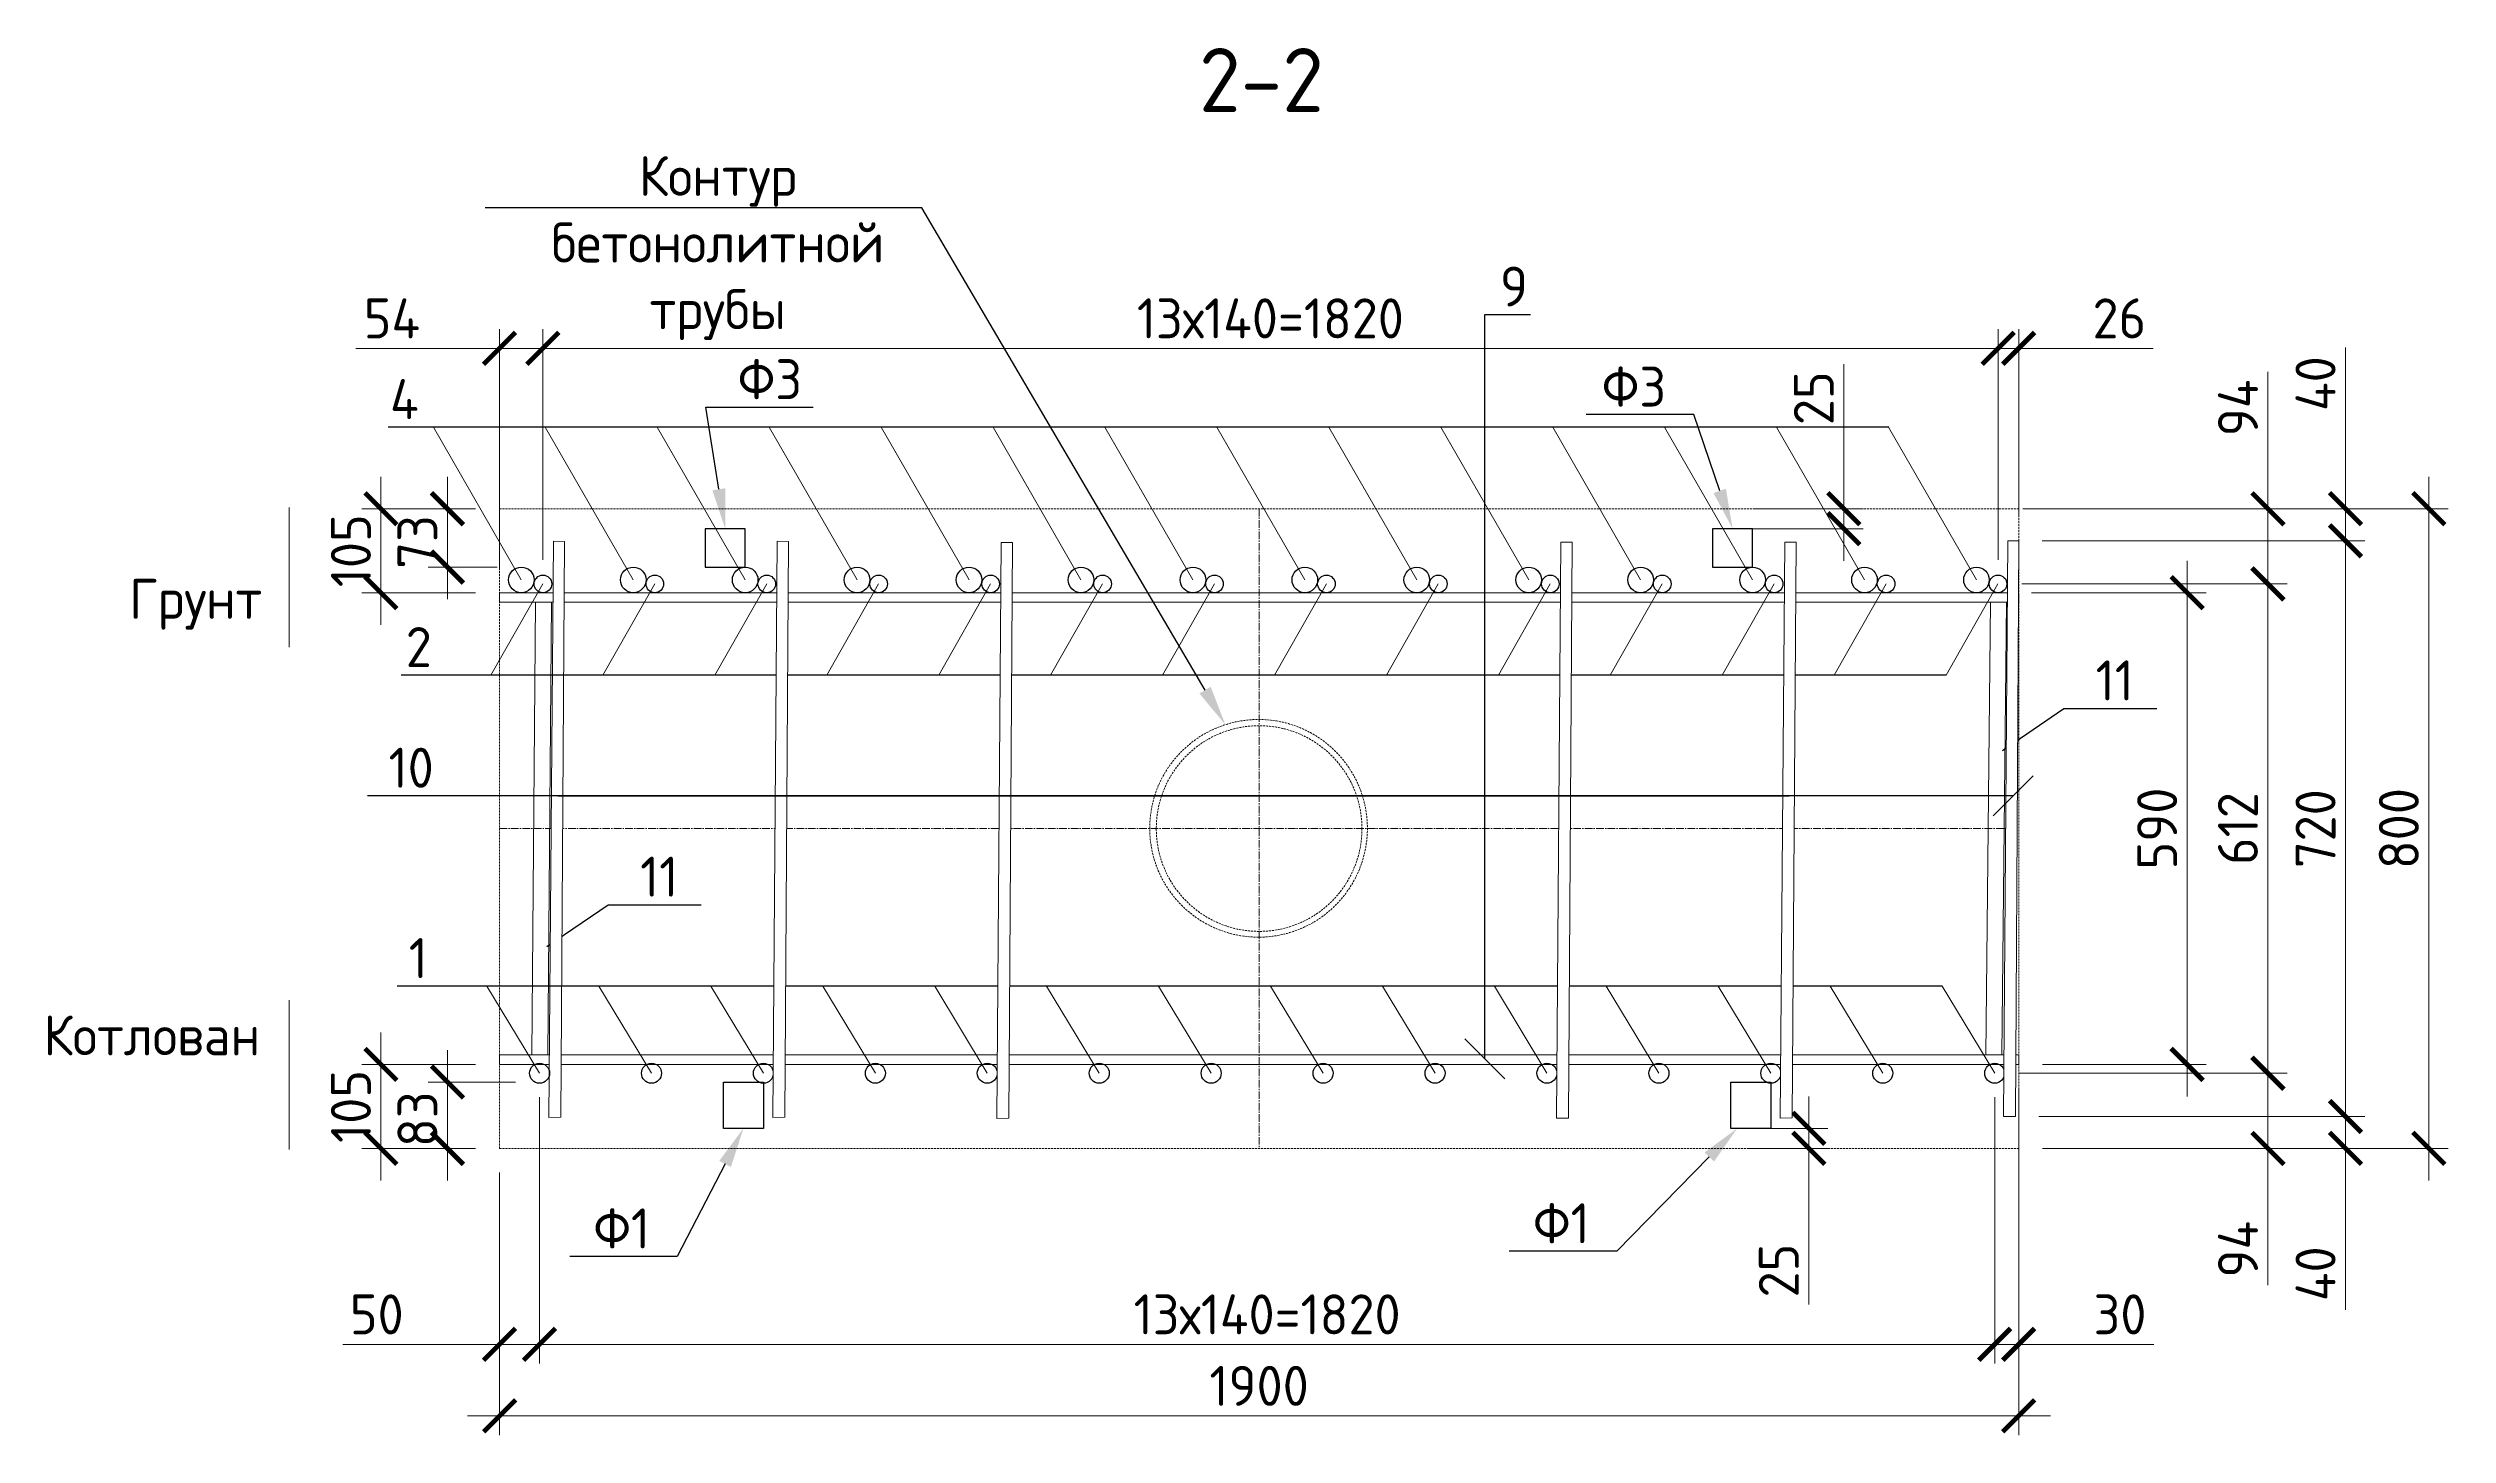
# Model space of a CAD drawing. Header units: millimetres. Extents: x -65574 to 111613, y -106550 to -50518.
# Drawn here: x 18246 to 21248, y -54602 to -52867 of the extents above; entities that cross this region are included whole.
import ezdxf
from ezdxf import colors
from ezdxf.entities.mleader import LeaderData, LeaderLine
from ezdxf.math import Vec2, Vec3

# ---------------------------------------------------------------- set-up
doc = ezdxf.new("R2010")
doc.units = ezdxf.units.MM
doc.linetypes.add('CENTER2', pattern=[28.575, 19.05, -3.175, 3.175, -3.175])
doc.linetypes.add('невидимая', pattern=[0.375, 0.25, -0.125])
doc.layers.get('Defpoints').update_dxf_attribs({"color": 6})
doc.styles.add('GOST-2.304_Type-B', font='GOST Common.ttf')
doc.dimstyles.new('УРСТ', dxfattribs={"dimtxt": 2.5, "dimasz": 2, "dimexe": 1.2, "dimexo": 1.5, "dimtad": 1, "dimdec": 0, "dimrnd": 1, "dimtxsty": 'GOST-2.304_Type-B', "dimblk": 'ARCHTICK', "dimcen": 2, "dimdle": 2, "dimazin": 3, "dimtfac": 1, "dimtdec": 0, "dimtmove": 1, "dimatfit": 0, "dimldrblk": 'NONE', "dimlwd": 15, "dimlwe": 15, "dimarcsym": 0})

# ---------------------------------------------------------------- blocks, each defined once
blk = doc.blocks.new('_ArchTick')
at = {"color": 0, "linetype": 'ByBlock', "const_width": 0.15}
blk.add_lwpolyline([(-0.5, -0.5), (0.5, 0.5)], dxfattribs=at)
blk = doc.blocks.new('*D342')
at = {"color": 0, "lineweight": 15, "ltscale": 100, "transparency": 16777216}
for p, q in [((18865.2, -53507.6), (18865.2, -53219)), ((20685.3, -53507.6), (20685.3, -53219)), ((18825.2, -53243), (20725.3, -53243))]:
    blk.add_line(p, q, dxfattribs=at)
at = {"layer": 'Defpoints', "color": 0, "lineweight": -2, "ltscale": 100, "transparency": 16777216}
for p in [(20685.3, -53243), (18865.2, -53537.6), (20685.3, -53537.6)]:
    blk.add_point(p, dxfattribs=at)
at = {"color": 0, "lineweight": 15, "ltscale": 100, "transparency": 16777216, "xscale": 40, "yscale": 40, "zscale": 40, "rotation": 180}
blk.add_blockref('_ArchTick', (18865.2, -53243), dxfattribs=at)
at = {"color": 0, "lineweight": 15, "ltscale": 100, "transparency": 16777216, "xscale": 40, "yscale": 40, "zscale": 40}
blk.add_blockref('_ArchTick', (20685.3, -53243), dxfattribs=at)
at = {"color": 0, "lineweight": 15, "ltscale": 100, "transparency": 16777216, "insert": (19775.2, -53205.5), "char_height": 50, "attachment_point": 5, "style": 'GOST-2.304_Type-B'}
blk.add_mtext('\\A1;13х140=1820', dxfattribs=at)
blk = doc.blocks.new('_None')
blk = doc.blocks.new('*D343')
at = {"color": 0, "lineweight": 15, "ltscale": 100, "transparency": 16777216}
for p, q in [((18811.1, -53518.6), (18811.1, -53219)), ((18865.2, -53507.6), (18865.2, -53219)), ((18631.4, -53243), (18811.1, -53243)), ((18811.1, -53243), (18771.1, -53243)), ((18865.2, -53243), (18811.1, -53243)), ((18865.2, -53243), (18811.1, -53243)), ((18865.2, -53243), (18905.2, -53243))]:
    blk.add_line(p, q, dxfattribs=at)
at = {"layer": 'Defpoints', "color": 0, "lineweight": -2, "ltscale": 100, "transparency": 16777216}
for p in [(18811.1, -53243), (18811.1, -53548.6), (18865.2, -53537.6)]:
    blk.add_point(p, dxfattribs=at)
at = {"color": 0, "lineweight": 15, "ltscale": 100, "transparency": 16777216, "xscale": 40, "yscale": 40, "zscale": 40}
blk.add_blockref('_ArchTick', (18811.1, -53243), dxfattribs=at)
at = {"color": 0, "lineweight": 15, "ltscale": 100, "transparency": 16777216, "xscale": 40, "yscale": 40, "zscale": 40, "rotation": 180}
blk.add_blockref('_ArchTick', (18865.2, -53243), dxfattribs=at)
at = {"color": 0, "lineweight": 15, "ltscale": 100, "transparency": 16777216, "insert": (18676.4, -53205.5), "char_height": 50, "attachment_point": 5, "style": 'GOST-2.304_Type-B'}
blk.add_mtext('\\A1;54', dxfattribs=at)
blk = doc.blocks.new('*D344')
at = {"color": 0, "lineweight": 15, "ltscale": 100, "transparency": 16777216}
for p, q in [((20685.3, -53507.6), (20685.3, -53219)), ((20711.1, -53453.7), (20711.1, -53219)), ((20685.3, -53243), (20645.3, -53243)), ((20685.3, -53243), (20711.1, -53243)), ((20685.3, -53243), (20711.1, -53243)), ((20711.1, -53243), (20751.1, -53243)), ((20879.5, -53243), (20711.1, -53243))]:
    blk.add_line(p, q, dxfattribs=at)
at = {"layer": 'Defpoints', "color": 0, "lineweight": -2, "ltscale": 100, "transparency": 16777216}
for p in [(20711.1, -53243), (20711.1, -53483.7), (20685.3, -53537.6)]:
    blk.add_point(p, dxfattribs=at)
at = {"color": 0, "lineweight": 15, "ltscale": 100, "transparency": 16777216, "xscale": 40, "yscale": 40, "zscale": 40}
blk.add_blockref('_ArchTick', (20685.3, -53243), dxfattribs=at)
at = {"color": 0, "lineweight": 15, "ltscale": 100, "transparency": 16777216, "xscale": 40, "yscale": 40, "zscale": 40, "rotation": 180}
blk.add_blockref('_ArchTick', (20711.1, -53243), dxfattribs=at)
at = {"color": 0, "lineweight": 15, "ltscale": 100, "transparency": 16777216, "insert": (20837, -53205.5), "char_height": 50, "attachment_point": 5, "style": 'GOST-2.304_Type-B'}
blk.add_mtext('\\A1;26', dxfattribs=at)
blk = doc.blocks.new('*D345')
at = {"color": 0, "lineweight": 15, "ltscale": 100, "transparency": 16777216}
for p, q in [((18861.1, -54179.6), (18861.1, -54512.7)), ((20681.1, -54179.6), (20681.1, -54512.7)), ((18821.1, -54488.7), (20721.1, -54488.7))]:
    blk.add_line(p, q, dxfattribs=at)
at = {"layer": 'Defpoints', "color": 0, "lineweight": -2, "ltscale": 100, "transparency": 16777216}
for p in [(18861.1, -54149.6), (20681.1, -54149.6), (20681.1, -54488.7)]:
    blk.add_point(p, dxfattribs=at)
at = {"color": 0, "lineweight": 15, "ltscale": 100, "transparency": 16777216, "xscale": 40, "yscale": 40, "zscale": 40, "rotation": 180}
blk.add_blockref('_ArchTick', (18861.1, -54488.7), dxfattribs=at)
at = {"color": 0, "lineweight": 15, "ltscale": 100, "transparency": 16777216, "xscale": 40, "yscale": 40, "zscale": 40}
blk.add_blockref('_ArchTick', (20681.1, -54488.7), dxfattribs=at)
at = {"color": 0, "lineweight": 15, "ltscale": 100, "transparency": 16777216, "insert": (19771.1, -54451.2), "char_height": 50, "attachment_point": 5, "style": 'GOST-2.304_Type-B'}
blk.add_mtext('\\A1;13х140=1820', dxfattribs=at)
blk = doc.blocks.new('*D346')
at = {"color": 0, "lineweight": 15, "ltscale": 100, "transparency": 16777216}
for p, q in [((18861.1, -54179.6), (18861.1, -54512.7)), ((18811.1, -54273.6), (18811.1, -54512.7)), ((18615, -54488.7), (18811.1, -54488.7)), ((18811.1, -54488.7), (18771.1, -54488.7)), ((18861.1, -54488.7), (18811.1, -54488.7)), ((18861.1, -54488.7), (18811.1, -54488.7)), ((18861.1, -54488.7), (18901.1, -54488.7))]:
    blk.add_line(p, q, dxfattribs=at)
at = {"layer": 'Defpoints', "color": 0, "lineweight": -2, "ltscale": 100, "transparency": 16777216}
for p in [(18861.1, -54149.6), (18811.1, -54243.6), (18811.1, -54488.7)]:
    blk.add_point(p, dxfattribs=at)
at = {"color": 0, "lineweight": 15, "ltscale": 100, "transparency": 16777216, "xscale": 40, "yscale": 40, "zscale": 40}
blk.add_blockref('_ArchTick', (18811.1, -54488.7), dxfattribs=at)
at = {"color": 0, "lineweight": 15, "ltscale": 100, "transparency": 16777216, "xscale": 40, "yscale": 40, "zscale": 40, "rotation": 180}
blk.add_blockref('_ArchTick', (18861.1, -54488.7), dxfattribs=at)
at = {"color": 0, "lineweight": 15, "ltscale": 100, "transparency": 16777216, "insert": (18657.5, -54451.2), "char_height": 50, "attachment_point": 5, "style": 'GOST-2.304_Type-B'}
blk.add_mtext('\\A1;50', dxfattribs=at)
blk = doc.blocks.new('*D347')
at = {"color": 0, "lineweight": 15, "ltscale": 100, "transparency": 16777216}
for p, q in [((20681.1, -54179.6), (20681.1, -54512.7)), ((20711.1, -54168.6), (20711.1, -54512.7)), ((20681.1, -54488.7), (20641.1, -54488.7)), ((20681.1, -54488.7), (20711.1, -54488.7)), ((20681.1, -54488.7), (20711.1, -54488.7)), ((20711.1, -54488.7), (20751.1, -54488.7)), ((20880.3, -54488.7), (20711.1, -54488.7))]:
    blk.add_line(p, q, dxfattribs=at)
at = {"layer": 'Defpoints', "color": 0, "lineweight": -2, "ltscale": 100, "transparency": 16777216}
for p in [(20681.1, -54149.6), (20711.1, -54138.6), (20711.1, -54488.7)]:
    blk.add_point(p, dxfattribs=at)
at = {"color": 0, "lineweight": 15, "ltscale": 100, "transparency": 16777216, "xscale": 40, "yscale": 40, "zscale": 40}
blk.add_blockref('_ArchTick', (20681.1, -54488.7), dxfattribs=at)
at = {"color": 0, "lineweight": 15, "ltscale": 100, "transparency": 16777216, "xscale": 40, "yscale": 40, "zscale": 40, "rotation": 180}
blk.add_blockref('_ArchTick', (20711.1, -54488.7), dxfattribs=at)
at = {"color": 0, "lineweight": 15, "ltscale": 100, "transparency": 16777216, "insert": (20837.8, -54451.2), "char_height": 50, "attachment_point": 5, "style": 'GOST-2.304_Type-B'}
blk.add_mtext('\\A1;30', dxfattribs=at)
blk = doc.blocks.new('*D348')
at = {"color": 0, "lineweight": 15, "ltscale": 100, "transparency": 16777216}
for p, q in [((21022.8, -53497.6), (21022.8, -54189.6)), ((20715.2, -53537.6), (21046.8, -53537.6)), ((20711.1, -54149.6), (21046.8, -54149.6))]:
    blk.add_line(p, q, dxfattribs=at)
at = {"layer": 'Defpoints', "color": 0, "lineweight": -2, "ltscale": 100, "transparency": 16777216}
for p in [(20685.2, -53537.6), (20681.1, -54149.6), (21022.8, -54149.6)]:
    blk.add_point(p, dxfattribs=at)
at = {"color": 0, "lineweight": 15, "ltscale": 100, "transparency": 16777216, "xscale": 40, "yscale": 40, "zscale": 40}
for p, rotation in [((21022.8, -53537.6), 90), ((21022.8, -54149.6), 270)]:
    blk.add_blockref('_ArchTick', p, dxfattribs=dict(at, rotation=rotation))
at = {"color": 0, "lineweight": 15, "ltscale": 100, "transparency": 16777216, "insert": (20985.3, -53843.6), "char_height": 50, "attachment_point": 5, "rotation": 90, "style": 'GOST-2.304_Type-B'}
blk.add_mtext('\\A1;612', dxfattribs=at)
blk = doc.blocks.new('*D349')
at = {"color": 0, "lineweight": 15, "ltscale": 100, "transparency": 16777216}
for p, q in [((21224.1, -53403.6), (21224.1, -54283.6)), ((20741.1, -53443.6), (21248.1, -53443.6)), ((20741.1, -54243.6), (21248.1, -54243.6))]:
    blk.add_line(p, q, dxfattribs=at)
at = {"layer": 'Defpoints', "color": 0, "lineweight": -2, "ltscale": 100, "transparency": 16777216}
for p in [(20711.1, -53443.6), (20711.1, -54243.6), (21224.1, -54243.6)]:
    blk.add_point(p, dxfattribs=at)
at = {"color": 0, "lineweight": 15, "ltscale": 100, "transparency": 16777216, "xscale": 40, "yscale": 40, "zscale": 40}
for p, rotation in [((21224.1, -53443.6), 90), ((21224.1, -54243.6), 270)]:
    blk.add_blockref('_ArchTick', p, dxfattribs=dict(at, rotation=rotation))
at = {"color": 0, "lineweight": 15, "ltscale": 100, "transparency": 16777216, "insert": (21186.6, -53843.6), "char_height": 50, "attachment_point": 5, "rotation": 90, "style": 'GOST-2.304_Type-B'}
blk.add_mtext('\\A1;800', dxfattribs=at)
blk = doc.blocks.new('*D350')
at = {"color": 0, "lineweight": 15, "ltscale": 100, "transparency": 16777216}
for p, q in [((21119.9, -53443.7), (21119.9, -54243.7)), ((20740.3, -53483.7), (21143.9, -53483.7)), ((20736.2, -54203.7), (21143.9, -54203.7))]:
    blk.add_line(p, q, dxfattribs=at)
at = {"layer": 'Defpoints', "color": 0, "lineweight": -2, "ltscale": 100, "transparency": 16777216}
for p in [(20710.3, -53483.7), (20706.2, -54203.7), (21119.9, -54203.7)]:
    blk.add_point(p, dxfattribs=at)
at = {"color": 0, "lineweight": 15, "ltscale": 100, "transparency": 16777216, "xscale": 40, "yscale": 40, "zscale": 40}
for p, rotation in [((21119.9, -53483.7), 90), ((21119.9, -54203.7), 270)]:
    blk.add_blockref('_ArchTick', p, dxfattribs=dict(at, rotation=rotation))
at = {"color": 0, "lineweight": 15, "ltscale": 100, "transparency": 16777216, "insert": (21082.4, -53843.7), "char_height": 50, "attachment_point": 5, "rotation": 90, "style": 'GOST-2.304_Type-B'}
blk.add_mtext('\\A1;720', dxfattribs=at)
blk = doc.blocks.new('*D351')
at = {"color": 0, "lineweight": 15, "ltscale": 100, "transparency": 16777216}
for p, q in [((21119.9, -53242.1), (21119.9, -53443.6)), ((21119.9, -53443.6), (21119.9, -53403.6)), ((20741.1, -53443.6), (21143.9, -53443.6)), ((21119.9, -53483.7), (21119.9, -53443.6)), ((21119.9, -53483.7), (21119.9, -53443.6)), ((20740.3, -53483.7), (21143.9, -53483.7)), ((21119.9, -53483.7), (21119.9, -53523.7))]:
    blk.add_line(p, q, dxfattribs=at)
at = {"layer": 'Defpoints', "color": 0, "lineweight": -2, "ltscale": 100, "transparency": 16777216}
for p in [(20711.1, -53443.6), (21119.9, -53443.6), (20710.3, -53483.7)]:
    blk.add_point(p, dxfattribs=at)
at = {"color": 0, "lineweight": 15, "ltscale": 100, "transparency": 16777216, "xscale": 40, "yscale": 40, "zscale": 40}
for p, rotation in [((21119.9, -53443.6), 270), ((21119.9, -53483.7), 90)]:
    blk.add_blockref('_ArchTick', p, dxfattribs=dict(at, rotation=rotation))
at = {"color": 0, "lineweight": 15, "ltscale": 100, "transparency": 16777216, "insert": (21082.4, -53287.1), "char_height": 50, "attachment_point": 5, "rotation": 90, "style": 'GOST-2.304_Type-B'}
blk.add_mtext('\\A1;40', dxfattribs=at)
blk = doc.blocks.new('_Oblique')
at = {"color": 0, "linetype": 'ByBlock', "lineweight": -2}
blk.add_line((-0.5, -0.5), (0.5, 0.5), dxfattribs=at)
blk = doc.blocks.new('*U264')
at = {"lineweight": 30}
blk.add_circle((0, 0), 11, dxfattribs=at)
blk = doc.blocks.new('*U265')
at = {"color": 0, "linetype": 'ByBlock', "lineweight": -2, "transparency": 16777216}
for p in [(0, 0), (140, 0), (280, 0), (420, 0), (560, 0), (700, 0), (840, 0), (980, 0), (1120, 0), (1260, 0), (1400, 0), (1540, 0), (1680, 0), (1820, 0)]:
    blk.add_blockref('*U264', p, dxfattribs=at)
blk = doc.blocks.new('*U269')
at = {"linetype": 'ByBlock', "lineweight": 15, "ltscale": 100}
blk.add_lwpolyline([(32.9, -52), (-32.9, 57)], dxfattribs=at)
blk = doc.blocks.new('*U270')
at = {"color": 0, "linetype": 'ByBlock', "lineweight": -2, "transparency": 16777216}
for p in [(0, 0), (140, 0), (280, 0), (420, 0), (560, 0), (700, 0), (840, 0), (980, 0), (1120, 0), (1260, 0), (1400, 0), (1540, 0), (1680, 0), (1820, 0)]:
    blk.add_blockref('*U269', p, dxfattribs=at)
blk = doc.blocks.new('*U277')
at = {"linetype": 'ByBlock', "lineweight": 15, "ltscale": 100}
blk.add_lwpolyline([(32, -57), (-32.9, 57)], dxfattribs=at)
blk = doc.blocks.new('*U278')
at = {"color": 0, "linetype": 'ByBlock', "lineweight": -2, "transparency": 16777216}
for p in [(0, 0), (140, 0), (280, 0), (420, 0), (560, 0), (700, 0), (840, 0), (980, 0), (1120, 0), (1260, 0), (1400, 0), (1540, 0), (1680, 0), (1820, 0)]:
    blk.add_blockref('*U277', p, dxfattribs=at)
blk = doc.blocks.new('*D380')
at = {"color": 0, "lineweight": 15, "transparency": 16777216}
for p, q in [((20492.4, -53262.8), (20492.4, -53443.6)), ((20492.4, -53443.6), (20492.4, -53403.6)), ((20379.1, -53443.6), (20516.4, -53443.6)), ((20492.4, -53468.6), (20492.4, -53443.6)), ((20492.4, -53468.6), (20492.4, -53443.6)), ((20378.3, -53468.6), (20516.4, -53468.6)), ((20492.4, -53468.6), (20492.4, -53508.6))]:
    blk.add_line(p, q, dxfattribs=at)
at = {"layer": 'Defpoints', "color": 0, "lineweight": -2, "transparency": 16777216}
for p in [(20379.1, -53443.6), (20492.4, -53443.6), (20378.3, -53468.6)]:
    blk.add_point(p, dxfattribs=at)
at = {"color": 0, "lineweight": 15, "transparency": 16777216, "xscale": 40, "yscale": 40, "zscale": 40}
for p, rotation in [((20492.4, -53443.6), 270), ((20492.4, -53468.6), 90)]:
    blk.add_blockref('_ArchTick', p, dxfattribs=dict(at, rotation=rotation))
at = {"color": 0, "lineweight": 15, "transparency": 16777216, "insert": (20454.9, -53305.3), "char_height": 50, "attachment_point": 5, "rotation": 90, "style": 'GOST-2.304_Type-B'}
blk.add_mtext('\\A1;25', dxfattribs=at)
blk = doc.blocks.new('*D381')
at = {"color": 0, "lineweight": 15, "transparency": 16777216}
for p, q in [((20448.6, -54218.6), (20448.6, -54178.6)), ((20372.1, -54218.6), (20472.6, -54218.6)), ((20448.6, -54218.6), (20448.6, -54243.6)), ((20448.6, -54218.6), (20448.6, -54243.6)), ((20372.1, -54243.6), (20472.6, -54243.6)), ((20448.6, -54243.6), (20448.6, -54283.6)), ((20448.6, -54438.9), (20448.6, -54243.6))]:
    blk.add_line(p, q, dxfattribs=at)
at = {"layer": 'Defpoints', "color": 0, "lineweight": -2, "transparency": 16777216}
for p in [(20372.1, -54218.6), (20372.1, -54243.6), (20448.6, -54243.6)]:
    blk.add_point(p, dxfattribs=at)
at = {"color": 0, "lineweight": 15, "transparency": 16777216, "xscale": 40, "yscale": 40, "zscale": 40}
for p, rotation in [((20448.6, -54218.6), 270), ((20448.6, -54243.6), 90)]:
    blk.add_blockref('_ArchTick', p, dxfattribs=dict(at, rotation=rotation))
at = {"color": 0, "lineweight": 15, "transparency": 16777216, "insert": (20411.1, -54396.4), "char_height": 50, "attachment_point": 5, "rotation": 90, "style": 'GOST-2.304_Type-B'}
blk.add_mtext('\\A1;25', dxfattribs=at)
blk = doc.blocks.new('*D383')
at = {"color": 0, "lineweight": 15, "transparency": 16777216}
for p, q in [((20921.8, -53508.6), (20921.8, -54178.6)), ((20727, -53548.6), (20945.8, -53548.6)), ((20741.1, -54138.6), (20945.8, -54138.6))]:
    blk.add_line(p, q, dxfattribs=at)
at = {"layer": 'Defpoints', "color": 0, "lineweight": -2, "transparency": 16777216}
for p in [(20697, -53548.6), (20711.1, -54138.6), (20921.8, -54138.6)]:
    blk.add_point(p, dxfattribs=at)
at = {"color": 0, "lineweight": 15, "transparency": 16777216, "xscale": 40, "yscale": 40, "zscale": 40}
for p, rotation in [((20921.8, -53548.6), 90), ((20921.8, -54138.6), 270)]:
    blk.add_blockref('_ArchTick', p, dxfattribs=dict(at, rotation=rotation))
at = {"color": 0, "lineweight": 15, "transparency": 16777216, "insert": (20884.3, -53843.6), "char_height": 50, "attachment_point": 5, "rotation": 90, "style": 'GOST-2.304_Type-B'}
blk.add_mtext('\\A1;590', dxfattribs=at)
blk = doc.blocks.new('*D410')
at = {"color": 0, "lineweight": 15, "ltscale": 100, "transparency": 16777216}
for p, q in [((18745.9, -54120.6), (18745.9, -54283.6)), ((18831.1, -54160.6), (18721.9, -54160.6)), ((18781.1, -54243.6), (18721.9, -54243.6))]:
    blk.add_line(p, q, dxfattribs=at)
at = {"layer": 'Defpoints', "color": 0, "lineweight": -2, "ltscale": 100, "transparency": 16777216}
for p in [(18861.1, -54160.6), (18745.9, -54243.6), (18811.1, -54243.6)]:
    blk.add_point(p, dxfattribs=at)
at = {"color": 0, "lineweight": 15, "ltscale": 100, "transparency": 16777216, "xscale": 40, "yscale": 40, "zscale": 40}
for p, rotation in [((18745.9, -54160.6), 90), ((18745.9, -54243.6), 270)]:
    blk.add_blockref('_ArchTick', p, dxfattribs=dict(at, rotation=rotation))
at = {"color": 0, "lineweight": 15, "ltscale": 100, "transparency": 16777216, "insert": (18708.4, -54207.1), "char_height": 50, "attachment_point": 5, "rotation": 90, "style": 'GOST-2.304_Type-B'}
blk.add_mtext('\\A1;83', dxfattribs=at)
blk = doc.blocks.new('*D411')
at = {"color": 0, "lineweight": 15, "ltscale": 100, "transparency": 16777216}
for p, q in [((18745.9, -53556.6), (18745.9, -53403.6)), ((18781.1, -53443.6), (18721.9, -53443.6)), ((18808.3, -53516.6), (18721.9, -53516.6))]:
    blk.add_line(p, q, dxfattribs=at)
at = {"layer": 'Defpoints', "color": 0, "lineweight": -2, "ltscale": 100, "transparency": 16777216}
for p in [(18745.9, -53443.6), (18811.1, -53443.6), (18838.3, -53516.6)]:
    blk.add_point(p, dxfattribs=at)
at = {"color": 0, "lineweight": 15, "ltscale": 100, "transparency": 16777216, "xscale": 40, "yscale": 40, "zscale": 40}
for p, rotation in [((18745.9, -53443.6), 90), ((18745.9, -53516.6), 270)]:
    blk.add_blockref('_ArchTick', p, dxfattribs=dict(at, rotation=rotation))
at = {"color": 0, "lineweight": 15, "ltscale": 100, "transparency": 16777216, "insert": (18708.4, -53485.1), "char_height": 50, "attachment_point": 5, "rotation": 90, "style": 'GOST-2.304_Type-B'}
blk.add_mtext('\\A1;73', dxfattribs=at)
blk = doc.blocks.new('*D412')
at = {"color": 0, "lineweight": 15, "ltscale": 100, "transparency": 16777216}
for p, q in [((18662.7, -53403.6), (18662.7, -53588.6)), ((18781.1, -53443.6), (18638.7, -53443.6)), ((18781.1, -53548.6), (18638.7, -53548.6))]:
    blk.add_line(p, q, dxfattribs=at)
at = {"layer": 'Defpoints', "color": 0, "lineweight": -2, "ltscale": 100, "transparency": 16777216}
for p in [(18811.1, -53443.6), (18662.7, -53548.6), (18811.1, -53548.6)]:
    blk.add_point(p, dxfattribs=at)
at = {"color": 0, "lineweight": 15, "ltscale": 100, "transparency": 16777216, "xscale": 40, "yscale": 40, "zscale": 40}
for p, rotation in [((18662.7, -53443.6), 90), ((18662.7, -53548.6), 270)]:
    blk.add_blockref('_ArchTick', p, dxfattribs=dict(at, rotation=rotation))
at = {"color": 0, "lineweight": 15, "ltscale": 100, "transparency": 16777216, "insert": (18625.2, -53496.1), "char_height": 50, "attachment_point": 5, "rotation": 90, "style": 'GOST-2.304_Type-B'}
blk.add_mtext('\\A1;105', dxfattribs=at)
blk = doc.blocks.new('*D413')
at = {"color": 0, "lineweight": 15, "transparency": 16777216}
for p, q in [((18662.7, -54098.6), (18662.7, -54283.6)), ((18781.1, -54138.6), (18638.7, -54138.6)), ((18781.1, -54243.6), (18638.7, -54243.6))]:
    blk.add_line(p, q, dxfattribs=at)
at = {"layer": 'Defpoints', "color": 0, "lineweight": -2, "transparency": 16777216}
for p in [(18811.1, -54138.6), (18662.7, -54243.6), (18811.1, -54243.6)]:
    blk.add_point(p, dxfattribs=at)
at = {"color": 0, "lineweight": 15, "transparency": 16777216, "xscale": 40, "yscale": 40, "zscale": 40}
for p, rotation in [((18662.7, -54138.6), 90), ((18662.7, -54243.6), 270)]:
    blk.add_blockref('_ArchTick', p, dxfattribs=dict(at, rotation=rotation))
at = {"color": 0, "lineweight": 15, "transparency": 16777216, "insert": (18625.2, -54191.1), "char_height": 50, "attachment_point": 5, "rotation": 90, "style": 'GOST-2.304_Type-B'}
blk.add_mtext('\\A1;105', dxfattribs=at)
blk = doc.blocks.new('*D435')
at = {"color": 0, "lineweight": 15, "transparency": 16777216}
for p, q in [((18811.1, -54273.6), (18811.1, -54602.1)), ((20711.1, -54273.6), (20711.1, -54602.1)), ((18771.1, -54578.1), (20751.1, -54578.1))]:
    blk.add_line(p, q, dxfattribs=at)
at = {"layer": 'Defpoints', "color": 0, "lineweight": -2, "transparency": 16777216}
for p in [(18811.1, -54243.6), (20711.1, -54243.6), (20711.1, -54578.1)]:
    blk.add_point(p, dxfattribs=at)
at = {"color": 0, "lineweight": 15, "transparency": 16777216, "xscale": 40, "yscale": 40, "zscale": 40, "rotation": 180}
blk.add_blockref('_ArchTick', (18811.1, -54578.1), dxfattribs=at)
at = {"color": 0, "lineweight": 15, "transparency": 16777216, "xscale": 40, "yscale": 40, "zscale": 40}
blk.add_blockref('_ArchTick', (20711.1, -54578.1), dxfattribs=at)
at = {"color": 0, "lineweight": 15, "transparency": 16777216, "insert": (19761.1, -54540.6), "char_height": 50, "attachment_point": 5, "style": 'GOST-2.304_Type-B'}
blk.add_mtext('\\A1;1900', dxfattribs=at)
blk = doc.blocks.new('*U248')
at = {"color": 7, "lineweight": 30}
blk.add_circle((0, 2), 12.5, dxfattribs=at)
blk = doc.blocks.new('*U249')
at = {"color": 0, "linetype": 'ByBlock', "lineweight": -2, "transparency": 16777216}
for p in [(0, 0), (140, 0), (280, 0), (420, 0), (560, 0), (700, 0), (840, 0), (980, 0), (1120, 0), (1260, 0), (1400, 0), (1540, 0), (1680, 0), (1820, 0)]:
    blk.add_blockref('*U248', p, dxfattribs=at)
blk = doc.blocks.new('*D442')
at = {"color": 0, "lineweight": 15, "ltscale": 100, "transparency": 16777216}
for p, q in [((21119.9, -54203.7), (21119.9, -54163.7)), ((20736.2, -54203.7), (21143.9, -54203.7)), ((21119.9, -54203.7), (21119.9, -54243.6)), ((21119.9, -54203.7), (21119.9, -54243.6)), ((20741.1, -54243.6), (21143.9, -54243.6)), ((21119.9, -54243.6), (21119.9, -54283.6)), ((21119.9, -54445.4), (21119.9, -54243.6))]:
    blk.add_line(p, q, dxfattribs=at)
at = {"layer": 'Defpoints', "color": 0, "lineweight": -2, "ltscale": 100, "transparency": 16777216}
for p in [(20706.2, -54203.7), (20711.1, -54243.6), (21119.9, -54243.6)]:
    blk.add_point(p, dxfattribs=at)
at = {"color": 0, "lineweight": 15, "ltscale": 100, "transparency": 16777216, "xscale": 40, "yscale": 40, "zscale": 40}
for p, rotation in [((21119.9, -54203.7), 270), ((21119.9, -54243.6), 90)]:
    blk.add_blockref('_ArchTick', p, dxfattribs=dict(at, rotation=rotation))
at = {"color": 0, "lineweight": 15, "ltscale": 100, "transparency": 16777216, "insert": (21082.4, -54400.4), "char_height": 50, "attachment_point": 5, "rotation": 90, "style": 'GOST-2.304_Type-B'}
blk.add_mtext('\\A1;40', dxfattribs=at)
blk = doc.blocks.new('*D443')
at = {"color": 0, "lineweight": 15, "ltscale": 100, "transparency": 16777216}
for p, q in [((21022.9, -53272.5), (21022.9, -53443.6)), ((21022.9, -53443.6), (21022.9, -53403.6)), ((20716.1, -53443.6), (21046.9, -53443.6)), ((21022.9, -53537.6), (21022.9, -53443.6)), ((21022.9, -53537.6), (21022.9, -53443.6)), ((20715.2, -53537.6), (21046.9, -53537.6)), ((21022.9, -53537.6), (21022.9, -53577.6))]:
    blk.add_line(p, q, dxfattribs=at)
at = {"layer": 'Defpoints', "color": 0, "lineweight": -2, "ltscale": 100, "transparency": 16777216}
for p in [(20686.1, -53443.6), (21022.9, -53443.6), (20685.2, -53537.6)]:
    blk.add_point(p, dxfattribs=at)
at = {"color": 0, "lineweight": 15, "ltscale": 100, "transparency": 16777216, "xscale": 40, "yscale": 40, "zscale": 40}
for p, rotation in [((21022.9, -53443.6), 270), ((21022.9, -53537.6), 90)]:
    blk.add_blockref('_ArchTick', p, dxfattribs=dict(at, rotation=rotation))
at = {"color": 0, "lineweight": 15, "ltscale": 100, "transparency": 16777216, "insert": (20985.4, -53317.5), "char_height": 50, "attachment_point": 5, "rotation": 90, "style": 'GOST-2.304_Type-B'}
blk.add_mtext('\\A1;94', dxfattribs=at)
blk = doc.blocks.new('*D444')
at = {"color": 0, "lineweight": 15, "ltscale": 100, "transparency": 16777216}
for p, q in [((21022.9, -54149.6), (21022.9, -54109.6)), ((20711.1, -54149.6), (21046.9, -54149.6)), ((21022.9, -54149.6), (21022.9, -54243.6)), ((21022.9, -54149.6), (21022.9, -54243.6)), ((20741.1, -54243.6), (21046.9, -54243.6)), ((21022.9, -54243.6), (21022.9, -54283.6)), ((21022.9, -54414.7), (21022.9, -54243.6))]:
    blk.add_line(p, q, dxfattribs=at)
at = {"layer": 'Defpoints', "color": 0, "lineweight": -2, "ltscale": 100, "transparency": 16777216}
for p in [(20681.1, -54149.6), (20711.1, -54243.6), (21022.9, -54243.6)]:
    blk.add_point(p, dxfattribs=at)
at = {"color": 0, "lineweight": 15, "ltscale": 100, "transparency": 16777216, "xscale": 40, "yscale": 40, "zscale": 40}
for p, rotation in [((21022.9, -54149.6), 270), ((21022.9, -54243.6), 90)]:
    blk.add_blockref('_ArchTick', p, dxfattribs=dict(at, rotation=rotation))
at = {"color": 0, "lineweight": 15, "ltscale": 100, "transparency": 16777216, "insert": (20985.4, -54369.7), "char_height": 50, "attachment_point": 5, "rotation": 90, "style": 'GOST-2.304_Type-B'}
blk.add_mtext('\\A1;94', dxfattribs=at)
blk = doc.blocks.new('*U297')
at = {"lineweight": 30}
blk.add_circle((0, 0), 16, dxfattribs=at)
blk = doc.blocks.new('*U298')
at = {"color": 0, "linetype": 'ByBlock', "lineweight": -2, "transparency": 16777216}
for p in [(0, 0), (140, 0), (280, 0), (420, 0), (560, 0), (700, 0), (840, 0), (980, 0), (1120, 0), (1260, 0), (1400, 0), (1540, 0), (1680, 0), (1820, 0)]:
    blk.add_blockref('*U297', p, dxfattribs=at)
blk = doc.blocks.new('*U299')
at = {"linetype": 'ByBlock', "lineweight": 15, "ltscale": 100}
blk.add_lwpolyline([(54.8, -95.6), (-55.2, 95.6)], dxfattribs=at)
blk = doc.blocks.new('*U296')
at = {"color": 0, "linetype": 'ByBlock', "lineweight": -2, "transparency": 16777216}
for p in [(0, 0), (140, 0), (280, 0), (420, 0), (560, 0), (700, 0), (840, 0), (980, 0), (1120, 0), (1260, 0), (1400, 0), (1540, 0), (1680, 0), (1820, 0)]:
    blk.add_blockref('*U299', p, dxfattribs=at)

msp = doc.modelspace()

# ---------------------------------------------------------------- linework, layer by layer
at = {"linetype": 'CENTER2', "lineweight": 5, "ltscale": 0.5}
for p, q in [((19761.1, -53443.6), (19761.1, -54243.6)), ((18811.1, -53843.6), (20711.1, -53843.6))]:
    msp.add_line(p, q, dxfattribs=at)
at = {"lineweight": 15, "ltscale": 100}
for points in [[(18547.8, -53616.8), (18547.8, -53442)], [(18547.8, -54058.4), (18547.8, -54245.2)]]:
    msp.add_lwpolyline(points, dxfattribs=at)
at = {"linetype": 'невидимая', "lineweight": 15, "ltscale": 10}
msp.add_lwpolyline([(18811.1, -54243.6), (18811.1, -53443.6), (20711.1, -53443.6), (20711.1, -54243.6)], close=True, dxfattribs=at)
at = {"lineweight": 30, "ltscale": 100}
for points in [[(19118.3, -53468.6), (19068.3, -53468.6), (19068.3, -53516.6), (19118.3, -53516.6)], [(20378.3, -53468.6), (20328.3, -53468.6), (20328.3, -53516.6), (20378.3, -53516.6)], [(19141.1, -54218.6), (19091.1, -54218.6), (19091.1, -54160.6), (19141.1, -54160.6)]]:
    msp.add_lwpolyline(points, close=True, dxfattribs=at)
at = {"lineweight": 15}
for points in [[(18811.1, -53560.6), (18811.1, -53548.6), (20711.1, -53548.6), (20711.1, -53560.6)], [(18876, -53560.6), (18856, -53560.6), (18851.5, -54126.6), (18871.5, -54126.6)], [(18811.1, -54126.6), (18811.1, -54138.6), (20711.1, -54138.6), (20711.1, -54126.6)]]:
    msp.add_lwpolyline(points, close=True, dxfattribs=at)
at = {"linetype": 'невидимая', "lineweight": 5, "ltscale": 10}
for centre, radius in [((19760.4, -53843.3), 136.1), ((19761.1, -53843.6), 128.6)]:
    msp.add_circle(centre, radius, dxfattribs=at)

# ---------------------------------------------------------------- block references
msp.add_blockref('*U265', (18865.3, -53537.6))

# ---------------------------------------------------------------- texts
at = {"insert": (19764, -52907.4), "char_height": 80, "attachment_point": 5, "style": 'GOST-2.304_Type-B'}
msp.add_mtext('2-2', dxfattribs=at)
at = {"ltscale": 100, "char_height": 50, "style": 'GOST-2.304_Type-B'}
for s, insert, attachment_point in [('Грунт', (18347.9, -53531.2), 1), ('Котлован', (18240.7, -54127.3), 7)]:
    msp.add_mtext_dynamic_manual_height_columns(s, width=386.986, gutter_width=300, heights=[0], dxfattribs=dict(at, insert=insert, attachment_point=attachment_point))

# ---------------------------------------------------------------- dimensions: what is measured, and where the dimension line sits
at = {"lineweight": 15, "ltscale": 100}
for base, p1, p2, angle, picture, middle in [((18811.1, -53243), (18865.2, -53537.6), (18811.1, -53548.6), 0, '*D343', (18676.4, -53243)), ((20711.1, -53243), (20685.3, -53537.6), (20711.1, -53483.7), 0, '*D344', (20837, -53243.3)), ((21119.9, -53443.6), (20710.3, -53483.7), (20711.1, -53443.6), 90, '*D351', (21143.9, -53287.1)), ((18662.7, -53548.6), (18811.1, -53443.6), (18811.1, -53548.6), 90, '*D412', (18662.7, -53496.1)), ((18745.9, -53443.6), (18838.3, -53516.6), (18811.1, -53443.6), 90, '*D411', (18745.9, -53485.1)), ((18811.1, -54488.7), (18861.1, -54149.6), (18811.1, -54243.6), 0, '*D346', (18657.5, -54491.5)), ((20711.1, -54488.7), (20681.1, -54149.6), (20711.1, -54138.6), 0, '*D347', (20837.8, -54488.7)), ((21119.9, -54243.6), (20706.2, -54203.7), (20711.1, -54243.6), 270, '*D442', (21143.9, -54400.4))]:
    dim = msp.add_linear_dim(base=base, p1=p1, p2=p2, angle=angle, dimstyle='УРСТ', override={"dimscale": 0, "dimtxsty": 'GOST-2.304_Type-B'}, dxfattribs=at)
    dim.commit()
    dim.dimension.update_dxf_attribs({"geometry": picture, "text_midpoint": middle, "dimtype": 160})
for base, p1, p2, picture, middle in [((20685.3, -53243), (18865.2, -53537.6), (20685.3, -53537.6), '*D342', (19775.2, -53205.5)), ((20681.1, -54488.7), (18861.1, -54149.6), (20681.1, -54149.6), '*D345', (19771.1, -54451.2))]:
    dim = msp.add_linear_dim(base=base, p1=p1, p2=p2, angle=0, text='13х140=<>', dimstyle='УРСТ', override={"dimscale": 0, "dimtxsty": 'GOST-2.304_Type-B'}, dxfattribs=at)
    dim.commit()
    dim.dimension.update_dxf_attribs({"geometry": picture, "text_midpoint": middle})
at = {"lineweight": 15}
for base, p1, p2, override, picture, middle in [((20492.4, -53443.6), (20378.3, -53468.6), (20379.1, -53443.6), {"dimscale": 0, "dimexo": 0, "dimtxsty": 'GOST-2.304_Type-B'}, '*D380', (20481.7, -53305.3)), ((18662.7, -54243.6), (18811.1, -54138.6), (18811.1, -54243.6), {"dimscale": 0, "dimtxsty": 'GOST-2.304_Type-B'}, '*D413', (18662.7, -54191.1)), ((20448.6, -54243.6), (20372.1, -54218.6), (20372.1, -54243.6), {"dimscale": 0, "dimexo": 0}, '*D381', (20422.6, -54396.4))]:
    dim = msp.add_linear_dim(base=base, p1=p1, p2=p2, angle=90, dimstyle='УРСТ', override=override, dxfattribs=at)
    dim.commit()
    dim.dimension.update_dxf_attribs({"geometry": picture, "text_midpoint": middle, "dimtype": 160})
at = {"lineweight": 15, "ltscale": 100}
for base, p1, p2, picture, middle in [((21224.1, -54243.6), (20711.1, -53443.6), (20711.1, -54243.6), '*D349', (21186.6, -53843.6)), ((21119.9, -54203.7), (20710.3, -53483.7), (20706.2, -54203.7), '*D350', (21082.4, -53843.7)), ((21022.8, -54149.6), (20685.2, -53537.6), (20681.1, -54149.6), '*D348', (20985.3, -53843.6))]:
    dim = msp.add_linear_dim(base=base, p1=p1, p2=p2, angle=90, dimstyle='УРСТ', override={"dimscale": 0, "dimtxsty": 'GOST-2.304_Type-B'}, dxfattribs=at)
    dim.commit()
    dim.dimension.update_dxf_attribs({"geometry": picture, "text_midpoint": middle})
at = {"lineweight": 15}
for base, p1, p2, angle, picture, middle in [((20921.8, -54138.6), (20697, -53548.6), (20711.1, -54138.6), 90, '*D383', (20884.3, -53843.6)), ((20711.1, -54578.1), (18811.1, -54243.6), (20711.1, -54243.6), 0, '*D435', (19761.1, -54540.6))]:
    dim = msp.add_linear_dim(base=base, p1=p1, p2=p2, angle=angle, dimstyle='УРСТ', override={"dimscale": 0, "dimtxsty": 'GOST-2.304_Type-B'}, dxfattribs=at)
    dim.commit()
    dim.dimension.update_dxf_attribs({"geometry": picture, "text_midpoint": middle})

# ---------------------------------------------------------------- leaders
ml = msp.add_multileader_mtext('Standard', dxfattribs=at)
ml.set_content('9', color=256, style='GOST-2.304_Type-B')
ml.set_leader_properties()
ml.set_arrow_properties(name='OBLIQUE')
ml.build(insert=Vec2(0, 0))
ml.multileader.update_dxf_attribs({"text_left_attachment_type": 6, "text_right_attachment_type": 6, "dogleg_length": 2.5, "arrow_head_size": 50, "scale": 20})
ctx = ml.context
ctx.base_point, ctx.scale, ctx.char_height, ctx.arrow_head_size, ctx.plane_origin = Vec3(20060.3, -53200.7), 20, 50, 50, Vec3(20043.4, -53200.7)
ctx.left_attachment, ctx.right_attachment = 6, 6
notes = []
notes.append((ctx, [(0, (1, 1, 0), (20043.4, -53200.7), (1, 0), 16.8, [(1, [(20043.4, -54131.6), (20043.4, -53555.6)], 0, [])])]))
ctx.mtext.insert, ctx.mtext.flow_direction = Vec3(20062.3, -53140.7), 5
at = {"lineweight": 15, "ltscale": 100}
ml = msp.add_multileader_mtext('Standard', dxfattribs=at)
ml.set_content('Ф3', color=256, style='GOST-2.304_Type-B')
ml.set_leader_properties()
ml.build(insert=Vec2(0, 0))
ml.multileader.update_dxf_attribs({"text_left_attachment_type": 6, "text_right_attachment_type": 6, "dogleg_length": 1, "arrow_head_size": 50, "scale": 20})
ctx = ml.context
ctx.base_point, ctx.scale, ctx.char_height, ctx.arrow_head_size, ctx.landing_gap_size, ctx.plane_origin = Vec3(19088.9, -53316.6), 20, 50, 50, 20, Vec3(19381.4, -54124.1)
ctx.left_attachment, ctx.right_attachment = 6, 6
notes.append((ctx, [(1, (1, 1, 0), (19068.9, -53316.6), (1, 0), 20, [(0, [(19093.3, -53468.6)], 0, [])])]))
ctx.mtext.insert, ctx.mtext.flow_direction = Vec3(19108.9, -53256.6), 5
ml = msp.add_multileader_mtext('Standard', dxfattribs=at)
ml.set_content('Ф3', color=256, style='GOST-2.304_Type-B')
ml.set_leader_properties()
ml.build(insert=Vec2(0, 0))
ml.multileader.update_dxf_attribs({"text_left_attachment_type": 6, "text_right_attachment_type": 6, "dogleg_length": 1, "arrow_head_size": 50, "scale": 20})
ctx = ml.context
ctx.base_point, ctx.scale, ctx.char_height, ctx.arrow_head_size, ctx.landing_gap_size, ctx.plane_origin = Vec3(20169.6, -53325.9), 20, 50, 50, 20, Vec3(20131.4, -54134.1)
ctx.left_attachment, ctx.right_attachment = 6, 6
notes.append((ctx, [(1, (1, 1, 0), (20304.6, -53325.9), (-1, 0), 20, [(0, [(20353.3, -53468.6)], 0, [])])]))
ctx.mtext.insert, ctx.mtext.flow_direction = Vec3(20189.6, -53265.9), 5
at = {"lineweight": 15}
ml = msp.add_multileader_mtext('Standard', dxfattribs=at)
ml.set_content('4', color=256, style='GOST-2.304_Type-B')
ml.set_leader_properties()
ml.set_arrow_properties(name='NONE')
ml.build(insert=Vec2(0, 0))
ml.multileader.update_dxf_attribs({"text_right_attachment_type": 6, "dogleg_length": 2.5, "arrow_head_size": 50, "scale": 20})
ctx = ml.context
ctx.base_point, ctx.scale, ctx.char_height, ctx.arrow_head_size, ctx.plane_origin = Vec3(18677.9, -53306.4), 20, 50, 50, Vec3(18728.7, -53341.4)
ctx.right_attachment, ctx.text_align_type = 6, 2
notes.append((ctx, [(0, (1, 1, 0), (18728.7, -53341.4), (-1, 0), 16.8, [(0, [(20548.7, -53341.4)], 0, [])])]))
ctx.mtext.insert, ctx.mtext.alignment, ctx.mtext.flow_direction = Vec3(18709.9, -53281.4), 3, 5
at = {"lineweight": 15, "ltscale": 100}
ml = msp.add_multileader_mtext('Standard', dxfattribs=at)
ml.set_content('11', color=256, style='GOST-2.304_Type-B')
ml.set_leader_properties()
ml.set_arrow_properties(name='NONE')
ml.build(insert=Vec2(0, 0))
ml.multileader.update_dxf_attribs({"text_left_attachment_type": 6, "text_right_attachment_type": 6, "dogleg_length": 1, "arrow_head_size": 50, "scale": 20})
ctx = ml.context
ctx.base_point, ctx.scale, ctx.char_height, ctx.arrow_head_size, ctx.landing_gap_size, ctx.plane_origin = Vec3(20787.4, -53693.3), 20, 50, 50, 20, Vec3(20945.2, -54100.4)
ctx.left_attachment, ctx.right_attachment = 6, 6
notes.append((ctx, [(1, (1, 1, 0), (20767.4, -53693.3), (1, 0), 20, [(0, [(20690.8, -53745.8)], 0, [])])]))
ctx.mtext.insert, ctx.mtext.flow_direction = Vec3(20807.4, -53633.3), 5
ml = msp.add_multileader_mtext('Standard', dxfattribs=at)
ml.set_content('11', color=256, style='GOST-2.304_Type-B')
ml.set_leader_properties()
ml.set_arrow_properties(name='NONE')
ml.build(insert=Vec2(0, 0))
ml.multileader.update_dxf_attribs({"text_left_attachment_type": 6, "text_right_attachment_type": 6, "dogleg_length": 1, "arrow_head_size": 50, "scale": 20})
ctx = ml.context
ctx.base_point, ctx.scale, ctx.char_height, ctx.arrow_head_size, ctx.landing_gap_size, ctx.plane_origin = Vec3(18966.9, -53938.8), 20, 50, 50, 20, Vec3(19124.7, -54333.9)
ctx.left_attachment, ctx.right_attachment = 6, 6
notes.append((ctx, [(1, (1, 1, 0), (18946.9, -53938.8), (1, 0), 20, [(0, [(18870.3, -53991.3)], 0, [])])]))
ctx.mtext.insert, ctx.mtext.flow_direction = Vec3(18986.9, -53878.8), 5
ml = msp.add_multileader_mtext('Standard', dxfattribs=at)
ml.set_content('Ф1', color=256, style='GOST-2.304_Type-B')
ml.set_leader_properties()
ml.build(insert=Vec2(0, 0))
ml.multileader.update_dxf_attribs({"text_left_attachment_type": 6, "text_right_attachment_type": 6, "dogleg_length": 1, "arrow_head_size": 50, "scale": 20})
ctx = ml.context
ctx.base_point, ctx.scale, ctx.char_height, ctx.arrow_head_size, ctx.landing_gap_size, ctx.plane_origin = Vec3(18908.4, -54378.7), 20, 50, 50, 20, Vec3(19244.9, -53546.6)
ctx.left_attachment, ctx.right_attachment = 6, 6
notes.append((ctx, [(0, (1, 1, 0), (19033.4, -54378.7), (-1, 0), 20, [(0, [(19116.1, -54218.6)], 0, [])])]))
ctx.mtext.insert, ctx.mtext.flow_direction = Vec3(18928.4, -54318.7), 5
ml = msp.add_multileader_mtext('Standard', dxfattribs=at)
ml.set_content('Ф1', color=256, style='GOST-2.304_Type-B')
ml.set_leader_properties()
ml.build(insert=Vec2(0, 0))
ml.multileader.update_dxf_attribs({"text_left_attachment_type": 6, "text_right_attachment_type": 6, "dogleg_length": 1, "arrow_head_size": 50, "scale": 20})
ctx = ml.context
ctx.base_point, ctx.scale, ctx.char_height, ctx.arrow_head_size, ctx.landing_gap_size, ctx.plane_origin = Vec3(20083.6, -54372.3), 20, 50, 50, 20, Vec3(20201, -53560.6)
ctx.left_attachment, ctx.right_attachment = 6, 6
notes.append((ctx, [(1, (1, 1, 0), (20208.6, -54372.3), (-1, 0), 20, [(0, [(20359.1, -54218.6)], 0, [])])]))
ctx.mtext.insert, ctx.mtext.flow_direction = Vec3(20103.6, -54312.3), 5
for ctx, leaders in notes:
    for number, flags, end, landing, length, lines in leaders:
        leader = LeaderData()
        leader.index, (leader.has_last_leader_line, leader.has_dogleg_vector, leader.attachment_direction) = number, flags
        leader.last_leader_point, leader.dogleg_vector, leader.dogleg_length = Vec3(end), Vec3(landing), length
        for number, points, colour, breaks in lines:
            line = LeaderLine()
            line.index, line.vertices, line.color, line.breaks = number, Vec3.list(points), colors.encode_raw_color(colour), breaks
            leader.lines.append(line)
        ctx.leaders.append(leader)

# ---------------------------------------------------------------- next in the draw order: wipeouts: each hides what was drawn before it
msp.add_wipeout([(18878.5, -53484.3), (18892.5, -53484.4), (18887.9, -54204.4), (18872.8, -54204.8)])

# ---------------------------------------------------------------- next in the draw order: linework, layer by layer
at = {"lineweight": 15}
msp.add_lwpolyline([(18887.9, -54204.4), (18872.8, -54204.8), (18878.5, -53484.3), (18892.5, -53484.4)], close=True, dxfattribs=at)

# ---------------------------------------------------------------- next in the draw order: block references
at = {"xscale": -1, "rotation": 180}
msp.add_blockref('*U278', (18833.2, -53594.6), dxfattribs=at)
for name, p in [('*U270', (18828.2, -54097.6)), ('*U249', (18861.1, -54151.6))]:
    msp.add_blockref(name, p)

# ---------------------------------------------------------------- next in the draw order: dimensions: what is measured, and where the dimension line sits
at = {"lineweight": 15, "ltscale": 100}
dim = msp.add_linear_dim(base=(18745.9, -54243.6), p1=(18861.1, -54160.6), p2=(18811.1, -54243.6), angle=90, dimstyle='УРСТ', override={"dimscale": 0, "dimtxsty": 'GOST-2.304_Type-B'}, dxfattribs=at)
dim.commit()
dim.dimension.update_dxf_attribs({"geometry": '*D410', "text_midpoint": (18745.9, -54207.1), "dimtype": 160})

# ---------------------------------------------------------------- next in the draw order: leaders
ml = msp.add_multileader_mtext('Standard', dxfattribs=at)
ml.set_content('Контур \\Pбетонолитной \\Pтрубы', color=256, style='GOST-2.304_Type-B')
ml.set_leader_properties()
ml.build(insert=Vec2(0, 0))
ml.multileader.update_dxf_attribs({"text_left_attachment_type": 6, "text_right_attachment_type": 6, "dogleg_length": 1, "arrow_head_size": 50, "scale": 20})
ctx = ml.context
ctx.base_point, ctx.scale, ctx.char_height, ctx.arrow_head_size, ctx.landing_gap_size, ctx.plane_origin = Vec3(18849.1, -53067.3), 20, 50, 50, 20, Vec3(19801, -53700.9)
ctx.left_attachment, ctx.right_attachment, ctx.text_align_type = 6, 6, 1
notes = []
notes.append((ctx, [(0, (1, 1, 0), (19339.1, -53067.3), (-1, 0), 20, [(0, [(19718.8, -53713.6)], 0, [])])]))
ctx.mtext.insert, ctx.mtext.alignment, ctx.mtext.flow_direction = Vec3(19084.1, -53002.3), 2, 5
at = {"lineweight": 15}
ml = msp.add_multileader_mtext('Standard', dxfattribs=at)
ml.set_content('2', color=256, style='GOST-2.304_Type-B')
ml.set_leader_properties()
ml.set_arrow_properties(name='NONE')
ml.build(insert=Vec2(0, 0))
ml.multileader.update_dxf_attribs({"text_right_attachment_type": 6, "dogleg_length": 2.5, "arrow_head_size": 50, "scale": 20})
ctx = ml.context
ctx.base_point, ctx.scale, ctx.char_height, ctx.arrow_head_size, ctx.plane_origin = Vec3(18699.3, -53616.6), 20, 50, 50, Vec3(18800.3, -53663.6)
ctx.right_attachment, ctx.text_align_type = 6, 2
notes.append((ctx, [(0, (1, 1, 0), (18800.3, -53651.6), (-1, 0), 72, [(0, [(20620.3, -53651.6)], 0, [])])]))
ctx.mtext.insert, ctx.mtext.alignment, ctx.mtext.flow_direction = Vec3(18726.3, -53591.6), 3, 5
ml = msp.add_multileader_mtext('Standard', dxfattribs=at)
ml.set_content('1', color=256, style='GOST-2.304_Type-B')
ml.set_leader_properties()
ml.set_arrow_properties(name='NONE')
ml.build(insert=Vec2(0, 0))
ml.multileader.update_dxf_attribs({"text_right_attachment_type": 6, "dogleg_length": 2.5, "arrow_head_size": 50, "scale": 20})
ctx = ml.context
ctx.base_point, ctx.scale, ctx.char_height, ctx.arrow_head_size, ctx.plane_origin = Vec3(18704.4, -54005.6), 20, 50, 50, Vec3(18795.3, -54028.6)
ctx.right_attachment, ctx.text_align_type = 6, 2
notes.append((ctx, [(0, (1, 1, 0), (18795.3, -54040.6), (-1, 0), 72, [(0, [(20615.3, -54040.6)], 0, [])])]))
ctx.mtext.insert, ctx.mtext.alignment, ctx.mtext.flow_direction = Vec3(18721.4, -53980.6), 3, 5
for ctx, leaders in notes:
    for number, flags, end, landing, length, lines in leaders:
        leader = LeaderData()
        leader.index, (leader.has_last_leader_line, leader.has_dogleg_vector, leader.attachment_direction) = number, flags
        leader.last_leader_point, leader.dogleg_vector, leader.dogleg_length = Vec3(end), Vec3(landing), length
        for number, points, colour, breaks in lines:
            line = LeaderLine()
            line.index, line.vertices, line.color, line.breaks = number, Vec3.list(points), colors.encode_raw_color(colour), breaks
            leader.lines.append(line)
        ctx.leaders.append(leader)

# ---------------------------------------------------------------- next in the draw order: wipeouts: each hides what was drawn before it
for points in [[(19158.5, -53484.3), (19172.5, -53484.4), (19167.9, -54204.4), (19152.8, -54204.8)], [(19438.6, -53485.7), (19452.6, -53485.7), (19448, -54205.7), (19432.9, -54206.1)], [(20138.6, -53485.5), (20152.6, -53485.6), (20148, -54205.6), (20132.9, -54206)], [(20418.6, -53485.4), (20432.6, -53485.4), (20428, -54205.4), (20412.9, -54205.8)], [(20697.7, -53483.7), (20711.3, -53483.7), (20707.2, -54203.7), (20692, -54203.7)]]:
    msp.add_wipeout(points)

# ---------------------------------------------------------------- next in the draw order: linework, layer by layer
for points in [[(19167.9, -54204.4), (19152.8, -54204.8), (19158.5, -53484.3), (19172.5, -53484.4)], [(19448, -54205.7), (19432.9, -54206.1), (19438.6, -53485.7), (19452.6, -53485.7)], [(20148, -54205.6), (20132.9, -54206), (20138.6, -53485.5), (20152.6, -53485.6)], [(20428, -54205.4), (20412.9, -54205.8), (20418.6, -53485.4), (20432.6, -53485.4)], [(20707.2, -54203.7), (20692, -54203.7), (20697.7, -53483.7), (20711.3, -53483.7)], [(20696, -53560.6), (20676, -53560.6), (20670, -54126.6), (20690, -54126.6)]]:
    msp.add_lwpolyline(points, close=True, dxfattribs=at)
at = {"lineweight": 30, "ltscale": 100}
msp.add_lwpolyline([(20401.1, -54218.6), (20351.1, -54218.6), (20351.1, -54160.6), (20401.1, -54160.6)], close=True, dxfattribs=at)

# ---------------------------------------------------------------- next in the draw order: block references
for name, p in [('*U296', (18783.5, -53437)), ('*U298', (18838.3, -53532.6))]:
    msp.add_blockref(name, p)

# ---------------------------------------------------------------- next in the draw order: dimensions: what is measured, and where the dimension line sits
at = {"lineweight": 15, "ltscale": 100}
for base, p1, p2, angle, picture, middle in [((21022.9, -53443.6), (20685.2, -53537.6), (20686.1, -53443.6), 90, '*D443', (21003.3, -53317.5)), ((21022.9, -54243.6), (20681.1, -54149.6), (20711.1, -54243.6), 270, '*D444', (21003.3, -54369.7))]:
    dim = msp.add_linear_dim(base=base, p1=p1, p2=p2, angle=angle, dimstyle='УРСТ', override={"dimscale": 0}, dxfattribs=at)
    dim.commit()
    dim.dimension.update_dxf_attribs({"geometry": picture, "text_midpoint": middle, "dimtype": 160})

# ---------------------------------------------------------------- next in the draw order: leaders
at = {"lineweight": 15}
ml = msp.add_multileader_mtext('Standard', dxfattribs=at)
ml.set_content('10', color=256, style='GOST-2.304_Type-B')
ml.set_leader_properties()
ml.set_arrow_properties(name='OBLIQUE')
ml.build(insert=Vec2(0, 0))
ml.multileader.update_dxf_attribs({"text_left_attachment_type": 6, "text_right_attachment_type": 6, "dogleg_length": 0.842, "arrow_head_size": 50, "scale": 20})
ctx = ml.context
ctx.base_point, ctx.scale, ctx.char_height, ctx.arrow_head_size, ctx.plane_origin = Vec3(18670.3, -53802.5), 20, 50, 50, Vec3(18732.9, -53802.5)
ctx.left_attachment, ctx.right_attachment = 6, 6
notes = []
notes.append((ctx, [(0, (1, 1, 0), (18741.1, -53802.5), (-1, 0), 16.8, [(5, [(20704.1, -53802.6), (18884.1, -53802.5), (19164.1, -53802.5), (19444.1, -53802.5), (20144.1, -53802.5), (20424.1, -53802.5)], 0, [])])]))
ctx.mtext.insert, ctx.mtext.flow_direction = Vec3(18672.3, -53742.5), 5
for ctx, leaders in notes:
    for number, flags, end, landing, length, lines in leaders:
        leader = LeaderData()
        leader.index, (leader.has_last_leader_line, leader.has_dogleg_vector, leader.attachment_direction) = number, flags
        leader.last_leader_point, leader.dogleg_vector, leader.dogleg_length = Vec3(end), Vec3(landing), length
        for number, points, colour, breaks in lines:
            line = LeaderLine()
            line.index, line.vertices, line.color, line.breaks = number, Vec3.list(points), colors.encode_raw_color(colour), breaks
            leader.lines.append(line)
        ctx.leaders.append(leader)

doc.saveas('drawing.dxf')
